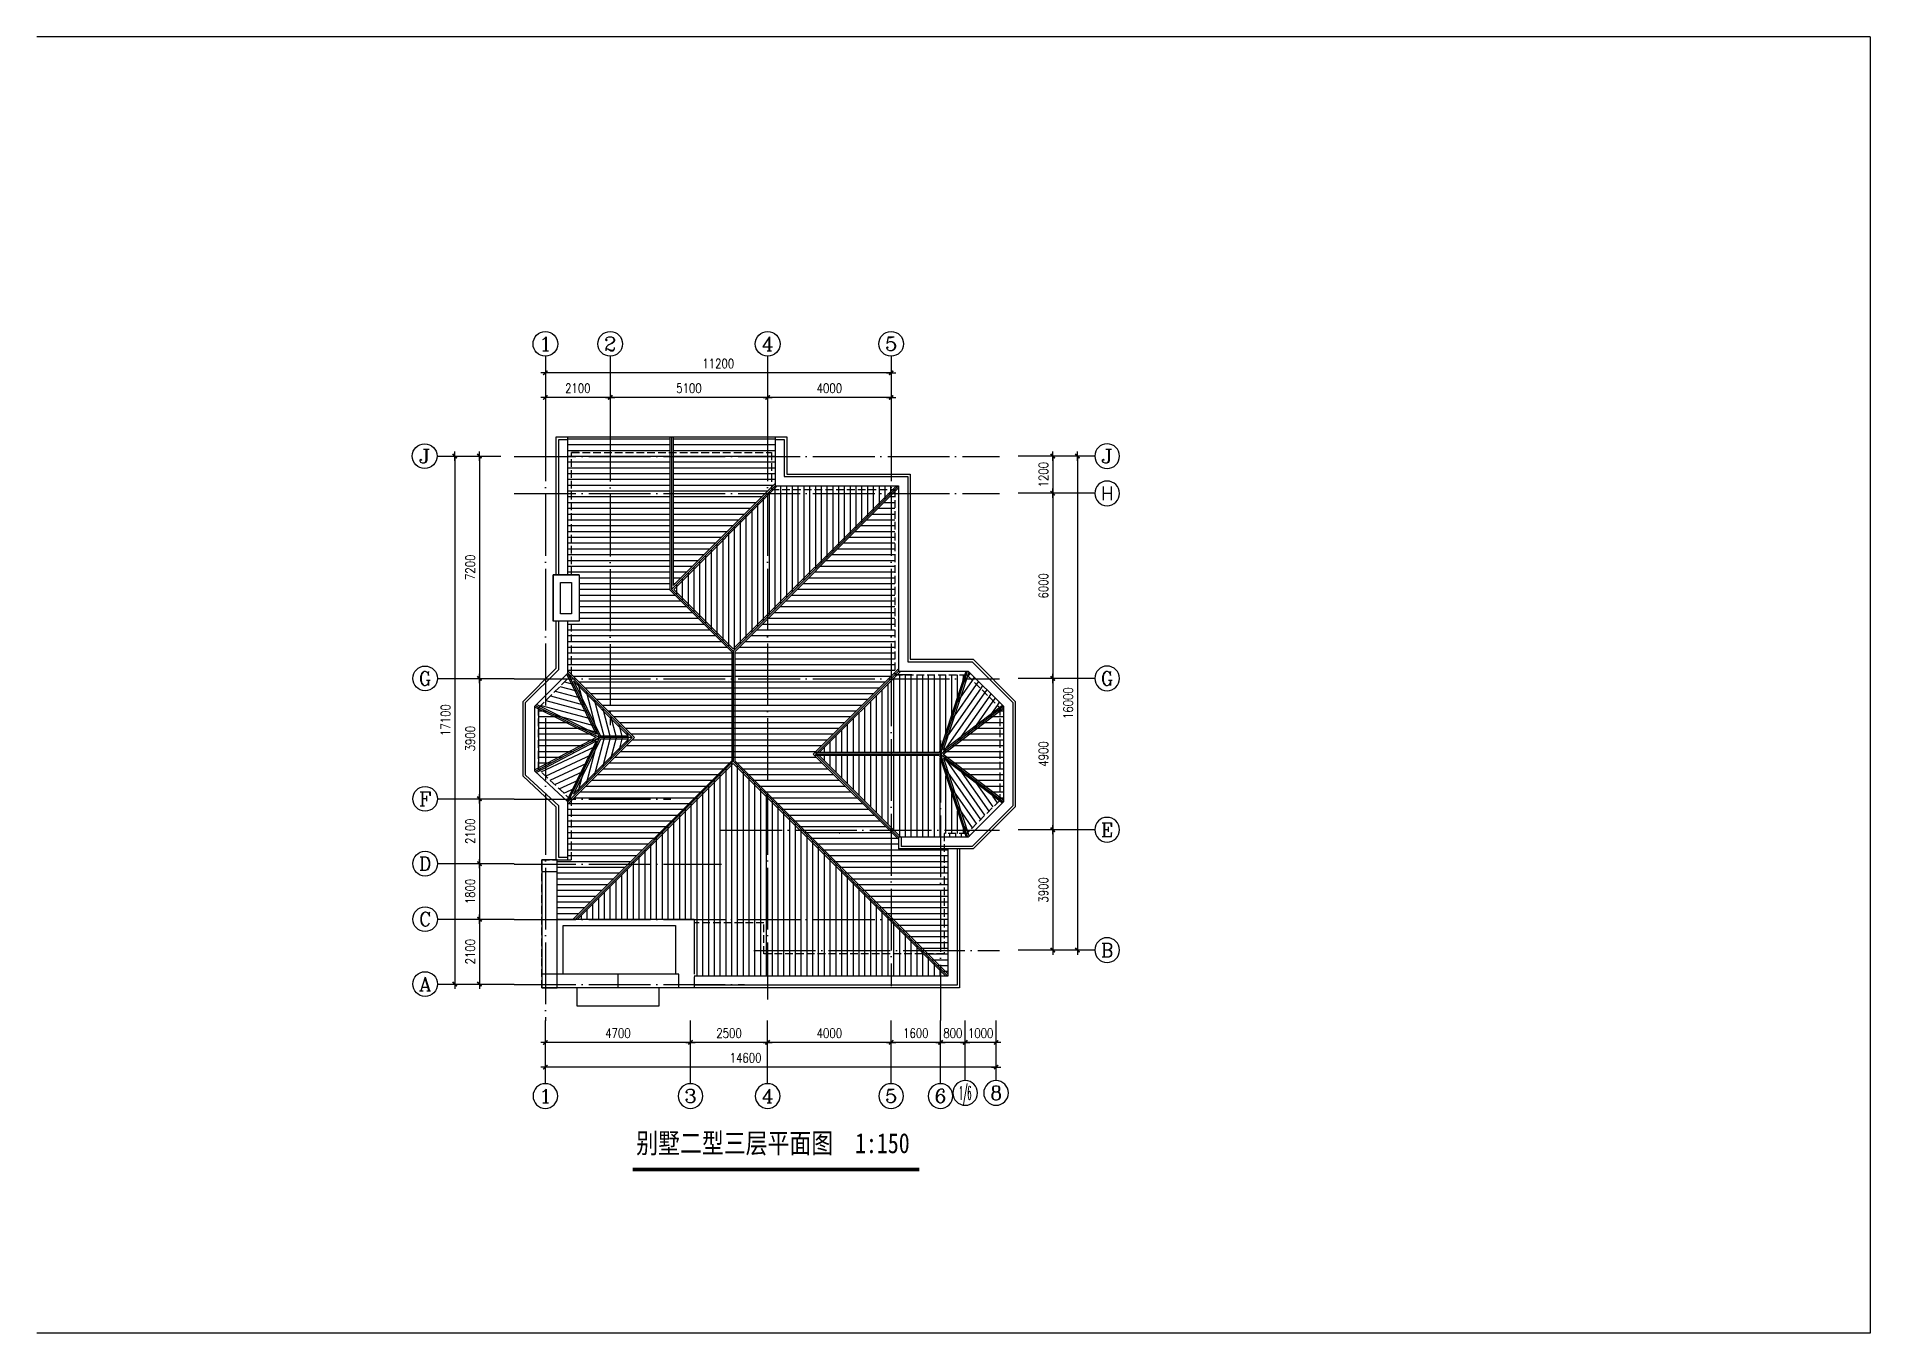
# Model space of a CAD drawing. Extents: x 68494 to 246694, y -171764 to -76879.
# Drawn here: x 187294 to 246694, y -149538 to -107538 of the extents above; entities that cross this region are included whole.
import ezdxf
from ezdxf.enums import TextEntityAlignment as Align

# ---------------------------------------------------------------- set-up
doc = ezdxf.new("R2010")
doc.units = 0
doc.header["$LTSCALE"] = 1000
doc.header["$MEASUREMENT"] = 0
doc.linetypes.add('DASH', pattern=[0.35, 0.25, -0.1])
doc.linetypes.add('DOTE', pattern=[2.42, 2, -0.2, 0.02, -0.2])
doc.layers.get('0').update_dxf_attribs({"linetype": 'CONTINUOUS'})
for name, color, linetype in [('AXIS', 3, 'CONTINUOUS'), ('AXIS_TEXT', 7, 'CONTINUOUS'), ('DOTE', 1, 'DOTE'), ('HATCH', 8, 'CONTINUOUS'), ('SHEET', 1, 'CONTINUOUS'), ('TEXT', 7, 'CONTINUOUS'), ('Tile', 8, 'CONTINUOUS'), ('WALL', 4, 'CONTINUOUS'), ('WINDOW', 51, 'CONTINUOUS'), ('细部标注', 3, 'CONTINUOUS')]:
    doc.layers.add(name, color=color, linetype=linetype)
doc.styles.add('COMPLEX', font='COMPLEX')
doc.styles.add('DIM_FONT', font='SIMPLEX', dxfattribs={"width": 0.8})
doc.styles.get("Standard").update_dxf_attribs({"font": ''})
doc.styles.get('Standard').set_extended_font_data('KaiTi_GB2312')
doc.dimstyles.new('AXIS', dxfattribs={"dimtxt": 300, "dimasz": 1, "dimexe": 250, "dimexo": 300, "dimgap": 150, "dimtad": 1, "dimdec": 0, "dimzin": 0, "dimdsep": 46, "dimtxsty": 'DIM_FONT', "dimblk": '_DIMX', "dimblk1": 'DIMBK1', "dimblk2": 'DIMBK1', "dimcen": 1, "dimse1": 1, "dimse2": 1, "dimclrt": 7, "dimadec": 0, "dimazin": 0, "dimtfac": 1, "dimtdec": 0, "dimtix": 1, "dimtmove": 2, "dimatfit": 3, "dimldrblk": '_DIMX', "dimfxl": 1, "dimtvp": 1.5, "dimtolj": 1, "dimtzin": 0, "dimarcsym": 0})
pattern_1 = [(90, (-7596.04, -1e-10), (-187.5, 3e-14), [])]
pattern_2 = [(55, (-6996.04, -1e-10), (-153.59101, 107.54558), [])]

msp = doc.modelspace()

# ---------------------------------------------------------------- texts
at = {"layer": 'TEXT', "width": 0.8}
msp.add_text('别墅二型三层平面图  1:150', height=650, dxfattribs=at).set_placement((206714.1, -143702.9))

# ---------------------------------------------------------------- blocks, each defined once
blk = doc.blocks.new('_DIMX')
blk.add_line((-150, 0), (150, 0))
at = {"const_width": 50}
blk.add_lwpolyline([(-70, -70), (70, 70)], dxfattribs=at)
blk = doc.blocks.new('*D218')
at = {"color": 0, "linetype": 'ByBlock', "transparency": 16777216}
blk.add_line((214972, -118425), (203774, -118425), dxfattribs=at)
for p, rotation in [((203773, -118425), 179.9999999999991), ((214973, -118425), 359.9999999999991)]:
    blk.add_blockref('_DIMX', p, dxfattribs=dict(at, rotation=rotation))
at = {"color": 7, "linetype": 'ByBlock', "transparency": 16777216, "insert": (209373, -118125), "char_height": 300, "attachment_point": 5, "style": 'DIM_FONT'}
blk.add_mtext('\\A1;11200', dxfattribs=at)
blk = doc.blocks.new('DIMBK1')
at = {"color": 0}
blk.add_line((-1, 0), (1, 0), dxfattribs=at)
blk.add_circle((0, 0), 0.25, dxfattribs=at)
blk = doc.blocks.new('*D217')
at = {"color": 0, "linetype": 'ByBlock', "transparency": 16777216}
blk.add_line((214972, -119224), (210974, -119224), dxfattribs=at)
at = {"color": 0, "linetype": 'ByBlock', "transparency": 16777216, "rotation": 180}
blk.add_blockref('_DIMX', (210973, -119224), dxfattribs=at)
at = {"color": 0, "linetype": 'ByBlock', "transparency": 16777216}
blk.add_blockref('_DIMX', (214973, -119224), dxfattribs=at)
at = {"color": 7, "linetype": 'ByBlock', "transparency": 16777216, "insert": (212973, -118924), "char_height": 300, "attachment_point": 5, "style": 'DIM_FONT'}
blk.add_mtext('\\A1;4000', dxfattribs=at)
blk = doc.blocks.new('*D216')
at = {"color": 0, "linetype": 'ByBlock', "transparency": 16777216}
blk.add_line((218372, -140914), (203774, -140914), dxfattribs=at)
at = {"color": 0, "linetype": 'ByBlock', "transparency": 16777216, "rotation": 180.0000000000004}
blk.add_blockref('_DIMX', (203773, -140914), dxfattribs=at)
at = {"color": 0, "linetype": 'ByBlock', "transparency": 16777216}
blk.add_blockref('_DIMX', (218373, -140914), dxfattribs=at)
at = {"color": 7, "linetype": 'ByBlock', "transparency": 16777216, "insert": (210258, -140614), "char_height": 300, "attachment_point": 5, "style": 'DIM_FONT'}
blk.add_mtext('\\A1;14600', dxfattribs=at)
blk = doc.blocks.new('*D215')
at = {"color": 0, "linetype": 'ByBlock', "transparency": 16777216}
blk.add_line((214972, -140115), (210974, -140115), dxfattribs=at)
at = {"color": 0, "linetype": 'ByBlock', "transparency": 16777216, "rotation": 180.0000000000007}
blk.add_blockref('_DIMX', (210973, -140115), dxfattribs=at)
at = {"color": 0, "linetype": 'ByBlock', "transparency": 16777216}
blk.add_blockref('_DIMX', (214973, -140115), dxfattribs=at)
at = {"color": 7, "linetype": 'ByBlock', "transparency": 16777216, "insert": (212973, -139815), "char_height": 300, "attachment_point": 5, "style": 'DIM_FONT'}
blk.add_mtext('\\A1;4000', dxfattribs=at)
blk = doc.blocks.new('*D214')
at = {"color": 0, "linetype": 'ByBlock', "transparency": 16777216}
blk.add_line((200838, -121126), (200838, -138224), dxfattribs=at)
for p, rotation in [((200838, -121125), 90), ((200838, -138225), 270)]:
    blk.add_blockref('_DIMX', p, dxfattribs=dict(at, rotation=rotation))
at = {"color": 7, "linetype": 'ByBlock', "transparency": 16777216, "insert": (200538, -129675), "char_height": 300, "attachment_point": 5, "rotation": 90, "style": 'DIM_FONT'}
blk.add_mtext('\\A1;17100', dxfattribs=at)
blk = doc.blocks.new('*D213')
at = {"color": 0, "linetype": 'ByBlock', "transparency": 16777216}
blk.add_line((208472, -140115), (203774, -140115), dxfattribs=at)
at = {"color": 0, "linetype": 'ByBlock', "transparency": 16777216, "rotation": 180}
blk.add_blockref('_DIMX', (203773, -140115), dxfattribs=at)
at = {"color": 0, "linetype": 'ByBlock', "transparency": 16777216}
blk.add_blockref('_DIMX', (208473, -140115), dxfattribs=at)
at = {"color": 7, "linetype": 'ByBlock', "transparency": 16777216, "insert": (206123, -139815), "char_height": 300, "attachment_point": 5, "style": 'DIM_FONT'}
blk.add_mtext('\\A1;4700', dxfattribs=at)
blk = doc.blocks.new('*D212')
at = {"color": 0, "linetype": 'ByBlock', "transparency": 16777216}
blk.add_line((210972, -140115), (208474, -140115), dxfattribs=at)
at = {"color": 0, "linetype": 'ByBlock', "transparency": 16777216, "rotation": 180}
blk.add_blockref('_DIMX', (208473, -140115), dxfattribs=at)
at = {"color": 0, "linetype": 'ByBlock', "transparency": 16777216}
blk.add_blockref('_DIMX', (210973, -140115), dxfattribs=at)
at = {"color": 7, "linetype": 'ByBlock', "transparency": 16777216, "insert": (209723, -139815), "char_height": 300, "attachment_point": 5, "style": 'DIM_FONT'}
blk.add_mtext('\\A1;2500', dxfattribs=at)
blk = doc.blocks.new('_AXISO')
blk.add_circle((0, 0), 0.5)
at = {"layer": 'AXIS_TEXT', "style": 'COMPLEX', "width": 1.041667}
blk.add_attdef('A', text='', height=0.56, dxfattribs=at).set_placement((-0.25, -0.28), (0.25, -0.28), align=Align.FIT)
blk = doc.blocks.new('*D211')
at = {"color": 0, "linetype": 'ByBlock', "transparency": 16777216}
blk.add_line((201638, -132226), (201638, -134324), dxfattribs=at)
for p, rotation in [((201638, -132225), 90), ((201638, -134325), 270)]:
    blk.add_blockref('_DIMX', p, dxfattribs=dict(at, rotation=rotation))
at = {"color": 7, "linetype": 'ByBlock', "transparency": 16777216, "insert": (201338, -133275), "char_height": 300, "attachment_point": 5, "rotation": 90, "style": 'DIM_FONT'}
blk.add_mtext('\\A1;2100', dxfattribs=at)
blk = doc.blocks.new('*D210')
at = {"color": 0, "linetype": 'ByBlock', "transparency": 16777216}
blk.add_line((201638, -136126), (201638, -138224), dxfattribs=at)
for p, rotation in [((201638, -136125), 90), ((201638, -138225), 270)]:
    blk.add_blockref('_DIMX', p, dxfattribs=dict(at, rotation=rotation))
at = {"color": 7, "linetype": 'ByBlock', "transparency": 16777216, "insert": (201338, -137175), "char_height": 300, "attachment_point": 5, "rotation": 90, "style": 'DIM_FONT'}
blk.add_mtext('\\A1;2100', dxfattribs=at)
blk = doc.blocks.new('*D209')
at = {"color": 0, "linetype": 'ByBlock', "transparency": 16777216}
blk.add_line((201638, -134326), (201638, -136124), dxfattribs=at)
for p, rotation in [((201638, -134325), 90), ((201638, -136125), 270)]:
    blk.add_blockref('_DIMX', p, dxfattribs=dict(at, rotation=rotation))
at = {"color": 7, "linetype": 'ByBlock', "transparency": 16777216, "insert": (201338, -135225), "char_height": 300, "attachment_point": 5, "rotation": 90, "style": 'DIM_FONT'}
blk.add_mtext('\\A1;1800', dxfattribs=at)
blk = doc.blocks.new('*D208')
at = {"color": 0, "linetype": 'ByBlock', "transparency": 16777216}
blk.add_line((201638, -128326), (201638, -132224), dxfattribs=at)
for p, rotation in [((201638, -128325), 90), ((201638, -132225), 270)]:
    blk.add_blockref('_DIMX', p, dxfattribs=dict(at, rotation=rotation))
at = {"color": 7, "linetype": 'ByBlock', "transparency": 16777216, "insert": (201338, -130275), "char_height": 300, "attachment_point": 5, "rotation": 90, "style": 'DIM_FONT'}
blk.add_mtext('\\A1;3900', dxfattribs=at)
blk = doc.blocks.new('*D207')
at = {"color": 0, "linetype": 'ByBlock', "transparency": 16777216}
blk.add_line((205872, -119224), (203774, -119224), dxfattribs=at)
at = {"color": 0, "linetype": 'ByBlock', "transparency": 16777216, "rotation": 180}
blk.add_blockref('_DIMX', (203773, -119224), dxfattribs=at)
at = {"color": 0, "linetype": 'ByBlock', "transparency": 16777216}
blk.add_blockref('_DIMX', (205873, -119224), dxfattribs=at)
at = {"color": 7, "linetype": 'ByBlock', "transparency": 16777216, "insert": (204823, -118924), "char_height": 300, "attachment_point": 5, "style": 'DIM_FONT'}
blk.add_mtext('\\A1;2100', dxfattribs=at)
blk = doc.blocks.new('*D206')
at = {"color": 0, "linetype": 'ByBlock', "transparency": 16777216}
blk.add_line((210972, -119224), (205874, -119224), dxfattribs=at)
at = {"color": 0, "linetype": 'ByBlock', "transparency": 16777216, "rotation": 180}
blk.add_blockref('_DIMX', (205873, -119224), dxfattribs=at)
at = {"color": 0, "linetype": 'ByBlock', "transparency": 16777216}
blk.add_blockref('_DIMX', (210973, -119224), dxfattribs=at)
at = {"color": 7, "linetype": 'ByBlock', "transparency": 16777216, "insert": (208423, -118924), "char_height": 300, "attachment_point": 5, "style": 'DIM_FONT'}
blk.add_mtext('\\A1;5100', dxfattribs=at)
blk = doc.blocks.new('*D205')
at = {"color": 0, "linetype": 'ByBlock', "transparency": 16777216}
blk.add_line((221008, -121126), (221008, -137124), dxfattribs=at)
for p, rotation in [((221008, -121125), 90), ((221008, -137125), 270)]:
    blk.add_blockref('_DIMX', p, dxfattribs=dict(at, rotation=rotation))
at = {"color": 7, "linetype": 'ByBlock', "transparency": 16777216, "insert": (220708, -129127), "char_height": 300, "attachment_point": 5, "rotation": 90, "style": 'DIM_FONT'}
blk.add_mtext('\\A1;16000', dxfattribs=at)
blk = doc.blocks.new('*D204')
at = {"color": 0, "linetype": 'ByBlock', "transparency": 16777216}
blk.add_line((216572, -140115), (214974, -140115), dxfattribs=at)
at = {"color": 0, "linetype": 'ByBlock', "transparency": 16777216, "rotation": 180.0000000000007}
blk.add_blockref('_DIMX', (214973, -140115), dxfattribs=at)
at = {"color": 0, "linetype": 'ByBlock', "transparency": 16777216}
blk.add_blockref('_DIMX', (216573, -140115), dxfattribs=at)
at = {"color": 7, "linetype": 'ByBlock', "transparency": 16777216, "insert": (215773, -139815), "char_height": 300, "attachment_point": 5, "style": 'DIM_FONT'}
blk.add_mtext('\\A1;1600', dxfattribs=at)
blk = doc.blocks.new('*D203')
at = {"color": 0, "linetype": 'ByBlock', "transparency": 16777216}
blk.add_line((220208, -133226), (220208, -137124), dxfattribs=at)
for p, rotation in [((220208, -133225), 90), ((220208, -137125), 270)]:
    blk.add_blockref('_DIMX', p, dxfattribs=dict(at, rotation=rotation))
at = {"color": 7, "linetype": 'ByBlock', "transparency": 16777216, "insert": (219908, -135175), "char_height": 300, "attachment_point": 5, "rotation": 90, "style": 'DIM_FONT'}
blk.add_mtext('\\A1;3900', dxfattribs=at)
blk = doc.blocks.new('*D202')
at = {"color": 0, "linetype": 'ByBlock', "transparency": 16777216}
blk.add_line((220208, -128326), (220208, -133224), dxfattribs=at)
for p, rotation in [((220208, -128325), 90), ((220208, -133225), 270)]:
    blk.add_blockref('_DIMX', p, dxfattribs=dict(at, rotation=rotation))
at = {"color": 7, "linetype": 'ByBlock', "transparency": 16777216, "insert": (219908, -130775), "char_height": 300, "attachment_point": 5, "rotation": 90, "style": 'DIM_FONT'}
blk.add_mtext('\\A1;4900', dxfattribs=at)
blk = doc.blocks.new('*D201')
at = {"color": 0, "linetype": 'ByBlock', "transparency": 16777216}
blk.add_line((201638, -121126), (201638, -128324), dxfattribs=at)
for p, rotation in [((201638, -121125), 90), ((201638, -128325), 270)]:
    blk.add_blockref('_DIMX', p, dxfattribs=dict(at, rotation=rotation))
at = {"color": 7, "linetype": 'ByBlock', "transparency": 16777216, "insert": (201338, -124725), "char_height": 300, "attachment_point": 5, "rotation": 90, "style": 'DIM_FONT'}
blk.add_mtext('\\A1;7200', dxfattribs=at)
blk = doc.blocks.new('*D200')
at = {"color": 0, "linetype": 'ByBlock', "transparency": 16777216}
blk.add_line((220208, -122326), (220208, -128324), dxfattribs=at)
for p, rotation in [((220208, -122325), 90), ((220208, -128325), 270)]:
    blk.add_blockref('_DIMX', p, dxfattribs=dict(at, rotation=rotation))
at = {"color": 7, "linetype": 'ByBlock', "transparency": 16777216, "insert": (219908, -125325), "char_height": 300, "attachment_point": 5, "rotation": 90, "style": 'DIM_FONT'}
blk.add_mtext('\\A1;6000', dxfattribs=at)
blk = doc.blocks.new('*D199')
at = {"color": 0, "linetype": 'ByBlock', "transparency": 16777216}
blk.add_line((220208, -121126), (220208, -122324), dxfattribs=at)
for p, rotation in [((220208, -121125), 90), ((220208, -122325), 270)]:
    blk.add_blockref('_DIMX', p, dxfattribs=dict(at, rotation=rotation))
at = {"color": 7, "linetype": 'ByBlock', "transparency": 16777216, "insert": (219908, -121725), "char_height": 300, "attachment_point": 5, "rotation": 90, "style": 'DIM_FONT'}
blk.add_mtext('\\A1;1200', dxfattribs=at)
blk = doc.blocks.new('*D198')
at = {"color": 0, "linetype": 'ByBlock', "transparency": 16777216}
for p, q in [((216572, -140115), (216571, -140115)), ((217373, -140115), (216573, -140115)), ((217374, -140115), (217375, -140115))]:
    blk.add_line(p, q, dxfattribs=at)
blk.add_blockref('_DIMX', (216573, -140115), dxfattribs=at)
at = {"color": 0, "linetype": 'ByBlock', "transparency": 16777216, "rotation": 180.0000000000007}
blk.add_blockref('_DIMX', (217373, -140115), dxfattribs=at)
at = {"color": 7, "linetype": 'ByBlock', "transparency": 16777216, "insert": (216973, -139815), "char_height": 300, "attachment_point": 5, "style": 'DIM_FONT'}
blk.add_mtext('\\A1;800', dxfattribs=at)
blk = doc.blocks.new('*D197')
at = {"color": 0, "linetype": 'ByBlock', "transparency": 16777216}
for p, q in [((217372, -140115), (217371, -140115)), ((218373, -140115), (217373, -140115)), ((218374, -140115), (218375, -140115))]:
    blk.add_line(p, q, dxfattribs=at)
blk.add_blockref('_DIMX', (217373, -140115), dxfattribs=at)
at = {"color": 0, "linetype": 'ByBlock', "transparency": 16777216, "rotation": 180.0000000000007}
blk.add_blockref('_DIMX', (218373, -140115), dxfattribs=at)
at = {"color": 7, "linetype": 'ByBlock', "transparency": 16777216, "insert": (217873, -139815), "char_height": 300, "attachment_point": 5, "style": 'DIM_FONT'}
blk.add_mtext('\\A1;1000', dxfattribs=at)

# ---------------------------------------------------------------- dimensions: what is measured, and where the dimension line sits
at = {"layer": 'AXIS'}
for p1, p2, distance, picture, middle in [((214973.2, -119937.2), (203773.2, -119937.2), -1511.7, '*D218', (209373.2, -118125.5)), ((202761.8, -121124.8), (202761.8, -138224.8), -1923.8, '*D214', (200538, -129674.8)), ((219084.6, -121124.8), (219084.6, -122324.8), 1123.8, '*D199', (219908.4, -121724.8))]:
    dim = msp.add_aligned_dim(p1=p1, p2=p2, distance=distance, dimstyle='AXIS', dxfattribs=at)
    dim.commit()
    dim.dimension.update_dxf_attribs({"geometry": picture, "text_midpoint": middle})
for base, p1, p2, picture, middle in [((203773.2, -119224.1), (205873.2, -119937.2), (203773.2, -119937.2), '*D207', (204823.2, -118924.1)), ((205873.2, -119224.1), (210973.2, -119937.2), (205873.2, -119937.2), '*D206', (208423.2, -118924.1)), ((210973.2, -119224.1), (214973.2, -119937.2), (210973.2, -119937.2), '*D217', (212973.2, -118924.1))]:
    dim = msp.add_linear_dim(base=base, p1=p1, p2=p2, dimstyle='AXIS', dxfattribs=at)
    dim.commit()
    dim.dimension.update_dxf_attribs({"geometry": picture, "text_midpoint": middle})
for base, p1, p2, angle, picture, middle in [((201638, -128324.8), (202329.5, -121124.8), (202344.1, -128324.8), 90, '*D201', (201338, -124724.8)), ((220208.4, -128324.8), (219084.6, -122324.8), (219084.6, -128324.8), 270, '*D200', (219908.4, -125324.8)), ((201638, -132224.8), (202761.8, -128324.8), (202761.8, -132224.8), 90, '*D208', (201338, -130274.8)), ((220208.4, -133224.8), (219084.6, -128324.8), (219084.6, -133224.8), 270, '*D202', (219908.4, -130774.8)), ((201638, -134324.8), (202761.8, -132224.8), (202761.8, -134324.8), 90, '*D211', (201338, -133274.8)), ((220208.4, -137124.8), (219084.6, -133224.8), (219084.6, -137124.8), 270, '*D203', (219908.4, -135174.8)), ((201638, -136124.8), (202761.8, -134324.8), (202761.8, -136124.8), 90, '*D209', (201338, -135224.8)), ((201638, -138224.8), (202761.8, -136124.8), (202761.8, -138224.8), 90, '*D210', (201338, -137174.8)), ((203773.2, -140115.4), (208473.2, -139416.1), (203773.2, -139402.3), 180, '*D213', (206123.2, -139815.4)), ((208473.2, -140115.4), (210973.2, -139402.3), (208473.2, -139402.3), 180, '*D212', (209723.2, -139815.4)), ((210973.2, -140115.4), (214973.2, -139402.3), (210973.2, -139402.3), 180, '*D215', (212973.2, -139815.4)), ((214973.2, -140115.4), (216573.2, -139402.3), (214973.2, -139402.3), 180, '*D204', (215773.2, -139815.4)), ((216573.2, -140115.4), (217373.2, -139402.3), (216573.2, -139402.3), 180, '*D198', (216973.2, -139815.4)), ((217373.2, -140115.4), (218373.2, -139402.3), (217373.2, -139402.3), 180, '*D197', (217873.2, -139815.4))]:
    dim = msp.add_linear_dim(base=base, p1=p1, p2=p2, angle=angle, dimstyle='AXIS', dxfattribs=at)
    dim.commit()
    dim.dimension.update_dxf_attribs({"geometry": picture, "text_midpoint": middle})
for base, p1, p2, angle, picture, middle in [((221008.4, -137124.8), (219084.6, -121124.8), (219084.6, -137124.8), 270, '*D205', (220708.4, -129127.4)), ((203773.2, -140914), (218373.2, -139402.3), (203773.2, -139402.3), 180, '*D216', (210257.6, -140614))]:
    dim = msp.add_linear_dim(base=base, p1=p1, p2=p2, angle=angle, dimstyle='AXIS', dxfattribs=at)
    dim.commit()
    dim.dimension.update_dxf_attribs({"geometry": picture, "text_midpoint": middle, "dimtype": 161})

# ---------------------------------------------------------------- hatches: boundary and pattern name
at = {"layer": 'HATCH'}
h = msp.add_hatch(dxfattribs=at)
h.set_pattern_fill('ANSI31', color=256, scale=1500, angle=135, style=0)
h.paths.add_polyline_path([(206659.8, -130240.9), (204623.4, -132277.4), (204623.4, -134204.8), (204153.2, -134204.8), (204153.2, -136125), (204672.4, -136125), (209808.2, -130989.2), (209808.2, -127460.4), (207808.2, -125460.5), (207808.2, -121004.8), (204623.4, -121004.8), (204623.4, -124974.4), (204863.4, -124974.4), (204863.4, -126474.8), (204623.4, -126474.8), (204623.4, -128204.4)])
h.paths.add_polyline_path([(207908.2, -125319.1), (211093.1, -122134.2), (211093.1, -121004.8), (207908.2, -121004.8)])
h.paths.add_polyline_path([(211093.1, -121004.8), (211093.1, -122134.2), (211213.1, -122014.2), (211213.1, -120504.8), (207908.2, -120504.8), (207908.2, -121004.8)])
h.paths.add_polyline_path([(204503.4, -120504.8), (204503.4, -124974.4), (204623.4, -124974.4), (204623.4, -121004.8), (207808.2, -121004.8), (207808.2, -120504.8)])
h = msp.add_hatch(dxfattribs=at)
h.set_pattern_fill('ANSI31', color=256, scale=1500, angle=45, style=0)
h.set_pattern_definition(pattern_1)
h.paths.add_polyline_path([(215093.1, -122204.8), (215093.1, -122204.3), (211093.7, -122204.3), (207858.2, -125439.8), (209858.2, -127439.7)])
h = msp.add_hatch(dxfattribs=at)
h.set_pattern_fill('ANSI31', color=256, scale=1500, angle=135, style=0)
h.paths.add_polyline_path([(214973.2, -122395.4), (210973.2, -126395.4), (210973.2, -128338.6), (214888.4, -128338.6), (214973.2, -128253.8), (214973.2, -127875)])
h.paths.add_polyline_path([(210973.2, -132125), (212086.8, -133238.6), (214916, -133238.6), (212452.2, -130774.8), (214888.4, -128338.6), (210973.2, -128338.6)])
h.paths.add_polyline_path([(209908.2, -128338.6), (210973.2, -128338.6), (210973.2, -126395.4), (209908.2, -127460.4)])
h.paths.add_polyline_path([(209858.2, -128338.6), (209858.2, -131009.9), (210973.2, -132125), (210973.2, -128338.6)])
h.paths.add_polyline_path([(212086.8, -133238.6), (214973.2, -136125), (214973.2, -133295.8), (214916, -133238.6)])
h.paths.add_polyline_path([(214973.2, -136125), (215986.8, -137138.6), (216573.2, -137138.6), (216573.2, -133844.8), (215213.1, -133844.8), (215213.1, -133535.7), (214973.2, -133295.8)])
h.paths.add_polyline_path([(215093.1, -122338.6), (215030, -122338.6), (214973.2, -122395.4), (214973.2, -128253.8), (215093.1, -128134)])
h = msp.add_hatch(dxfattribs=at)
h.set_pattern_fill('ANSI31', color=256, scale=1500, angle=45, style=0)
h.set_pattern_definition(pattern_1)
h.paths.add_polyline_path([(211213.7, -122084.3), (211093.7, -122204.3), (215093.5, -122204.3), (215213.1, -122084.8), (215213.1, -122084.3)])
h = msp.add_hatch(dxfattribs=at)
h.set_pattern_fill('ANSI31', color=256, scale=1500, angle=135, style=0)
h.set_pattern_definition([(180, (-7596.04, -1e-10), (-3e-14, -187.5), [])])
h.paths.add_polyline_path([(204503.4, -128155.1), (204588.2, -128240), (204623.4, -128204.8), (204623.4, -126474.8), (204503.4, -126474.8)])
h.paths.add_polyline_path([(204623.4, -132274.5), (204588.3, -132241.7), (204503.4, -132326.6), (204503.4, -134204.8), (204623.4, -134204.8)])
h = msp.add_hatch(dxfattribs=at)
h.set_pattern_fill('ANSI31', color=256, scale=1500, angle=300, style=0)
h.set_pattern_definition([(345, (-7596.04, -1e-10), (48.52857, 181.11109), [])])
h.paths.add_polyline_path([(204559.2, -128269), (203561.4, -129266.7), (205526.6, -130240.9)])
h = msp.add_hatch(dxfattribs=at)
h.set_pattern_fill('ANSI31', color=256, scale=1500, angle=60, style=0)
h.set_pattern_definition([(105, (-7596.04, -1e-10), (-181.11109, -48.52857), [])])
h.paths.add_polyline_path([(204588.2, -128240), (204559.2, -128269), (205526.6, -130240.9), (206589.1, -130240.9)])
h = msp.add_hatch(dxfattribs=at)
h.set_pattern_fill('ANSI31', color=256, scale=1500, angle=45, style=0)
h.paths.add_polyline_path([(215573.2, -128338.6), (215573.2, -128920.3), (215573.2, -130724.8), (216536.9, -130724.8), (217316, -128338.6)])
h.paths.add_polyline_path([(215573.2, -128920.3), (215573.2, -128338.6), (215029.8, -128338.6), (212643.6, -130724.8), (215573.2, -130724.8)])
h.paths.add_polyline_path([(215163.6, -128204.8), (215029.8, -128338.6), (215573.2, -128338.6), (215573.2, -128204.8)])
h.paths.add_polyline_path([(215573.2, -128204.8), (215573.2, -128338.6), (217316, -128338.6), (217359.6, -128204.8)])
h = msp.add_hatch(dxfattribs=at)
h.set_pattern_fill('ANSI31', color=256, scale=1500, angle=10, style=0)
h.set_pattern_definition(pattern_2)
h.paths.add_polyline_path([(218493.2, -129316.6), (218493.2, -129275.1), (217422.9, -128204.8), (217412.2, -128204.8), (216573.2, -130774.8)])
h = msp.add_hatch(dxfattribs=at)
h.set_pattern_fill('ANSI31', color=256, scale=1500, angle=10, style=0)
h.set_pattern_definition(pattern_2)
h.paths.add_polyline_path([(218493.2, -129275.1), (218493.2, -129316.6), (218613.2, -129225.4), (217472.6, -128084.8), (217451.4, -128084.8), (217412.2, -128204.8), (217422.9, -128204.8)])
h = msp.add_hatch(dxfattribs=at)
h.set_pattern_fill('ANSI31', color=256, scale=1500, angle=315, style=0)
h.set_pattern_definition([(0, (-7596.04, -1e-10), (6e-14, 187.5), [])])
h.paths.add_polyline_path([(203561.4, -129266.7), (203553.1, -129275.1), (203553.1, -131274.5), (203559.3, -131280.3), (205526.6, -130240.9)])
h = msp.add_hatch(dxfattribs=at)
h.set_pattern_fill('ANSI31', color=256, scale=1500, angle=315, style=0)
h.set_pattern_definition([(0, (-6996.04, -1e-10), (6e-14, 187.5), [])])
h.paths.add_polyline_path([(218493.2, -129316.6), (216573.2, -130774.8), (218493.2, -132233.1)])
h.paths.add_polyline_path([(218493.2, -132233.1), (218613.2, -132324.2), (218613.2, -129225.4), (218493.2, -129316.6)])
h = msp.add_hatch(dxfattribs=at)
h.set_pattern_fill('ANSI31', color=256, scale=1500, angle=340, style=0)
h.set_pattern_definition([(25, (-7596.04, -1e-10), (-79.24092, 169.93271), [])])
h.paths.add_polyline_path([(203559.3, -131280.3), (204558.6, -132214), (205526.6, -130240.9)])
h = msp.add_hatch(dxfattribs=at)
h.set_pattern_fill('ANSI31', color=256, scale=1500, angle=60, style=0)
h.set_pattern_definition([(255, (-7596.04, -260481.78), (-181.11109, 48.52857), [])])
h.paths.add_polyline_path([(204588.2, -132241.8), (204559.2, -132212.8), (205526.6, -130240.9), (206589.1, -130240.9)])
h = msp.add_hatch(dxfattribs=at)
h.set_pattern_fill('ANSI31', color=256, scale=1500, angle=45, style=0)
h.paths.add_polyline_path([(210973.2, -132125), (209858.2, -131009.9), (206529.5, -134338.6), (206600.2, -134338.6), (204813.8, -136125), (208593.1, -136125), (208593.1, -136138.6), (210973.2, -136138.6)])
h.paths.add_polyline_path([(210973.2, -132125), (210973.2, -133238.6), (212086.8, -133238.6)])
h.paths.add_polyline_path([(212086.8, -133238.6), (210973.2, -133238.6), (210973.2, -136138.6), (214973.2, -136138.6), (214973.2, -136125)])
h.paths.add_polyline_path([(214973.2, -136138.6), (210973.2, -136138.6), (210973.2, -137138.6), (214973.2, -137138.6)])
h.paths.add_polyline_path([(214986.8, -136138.6), (214973.2, -136138.6), (214973.2, -137138.6), (215986.8, -137138.6)])
h.paths.add_polyline_path([(216093.1, -137244.8), (214973.2, -137244.8), (214973.2, -137965), (216573.2, -137965), (216573.2, -137725)])
h.paths.add_polyline_path([(214973.2, -137244.8), (210973.2, -137244.8), (210973.2, -137965), (214973.2, -137965)])
h.paths.add_polyline_path([(210973.2, -137244.8), (210853.1, -137244.8), (210853.1, -136244.8), (208593.1, -136244.8), (208593.1, -137904.8), (208593.1, -137965), (210733.1, -137965), (210973.2, -137965)])
h.paths.add_polyline_path([(210973.2, -136138.6), (208593.1, -136138.6), (208593.1, -136244.8), (210853.1, -136244.8), (210853.1, -137138.6), (210973.2, -137138.6)])
h.paths.add_polyline_path([(215986.8, -137138.6), (214973.2, -137138.6), (214973.2, -137244.8), (216093.1, -137244.8)])
h.paths.add_polyline_path([(214973.2, -137138.6), (210973.2, -137138.6), (210973.2, -137244.8), (214973.2, -137244.8)])
h.paths.add_polyline_path([(210973.2, -137138.6), (210853.1, -137138.6), (210853.1, -137244.8), (210973.2, -137244.8)])
h = msp.add_hatch(dxfattribs=at)
h.set_pattern_fill('ANSI31', color=256, scale=1500, angle=45, style=0)
h.paths.add_polyline_path([(216536.9, -130824.8), (215573.2, -130824.8), (215573.2, -133238.6), (217325, -133238.6)])
h.paths.add_polyline_path([(215573.2, -133238.6), (215573.2, -133464.8), (216693.2, -133464.8), (216693.2, -133344.8), (217359.6, -133344.8), (217325, -133238.6)])
h.paths.add_polyline_path([(215573.2, -130824.8), (212643.6, -130824.8), (215057.4, -133238.6), (215573.2, -133238.6)])
h.paths.add_polyline_path([(215057.4, -133238.6), (215283.6, -133464.8), (215573.2, -133464.8), (215573.2, -133238.6)])
h = msp.add_hatch(dxfattribs=at)
h.set_pattern_fill('ANSI31', color=256, scale=1500, angle=10, style=0)
h.set_pattern_definition([(305, (-6996.04, -261549.67), (-153.59101, -107.54558), [])])
h.paths.add_polyline_path([(218467.2, -132300.5), (217422.9, -133344.8), (217412.2, -133344.8), (216573.2, -130774.8)])
h = msp.add_hatch(dxfattribs=at)
h.set_pattern_fill('ANSI31', color=256, scale=1500, angle=45, style=0)
h.set_pattern_definition([(90, (-6996.04, -1e-10), (-187.5, 3e-14), [])])
h.paths.add_polyline_path([(217451.4, -133464.8), (217412.2, -133344.8), (216693.2, -133344.8), (216693.2, -133464.8), (216813.2, -133464.8)])
h = msp.add_hatch(dxfattribs=at)
h.set_pattern_fill('ANSI31', color=256, scale=1500, angle=135, style=0)
h.paths.add_polyline_path([(216573.2, -137138.6), (216693.2, -137138.6), (216693.2, -133844.8), (216573.2, -133844.8)])
h.paths.add_polyline_path([(216813.2, -133844.8), (216693.2, -133844.8), (216693.2, -137138.6), (216813.2, -137138.6)])
h.paths.add_polyline_path([(216813.2, -137138.6), (216693.2, -137138.6), (216693.2, -137244.8), (216573.2, -137244.8), (216573.2, -137725), (216813.2, -137965)])
h.paths.add_polyline_path([(216573.2, -137244.8), (216093.1, -137244.8), (216573.2, -137725)])

# ---------------------------------------------------------------- linework, layer by layer
at = {"layer": 'AXIS'}
for p, q in [((203773.2, -117888.1), (203773.2, -119937.2)), ((205873.2, -117888.1), (205873.2, -119937.2)), ((210973.2, -117888.1), (210973.2, -119937.2)), ((214973.2, -117888.1), (214973.2, -119937.2)), ((200261.9, -121124.8), (202329.5, -121124.8)), ((221570, -121124.8), (219084.6, -121124.8)), ((221570, -122324.8), (219084.6, -122324.8)), ((221570, -122324.8), (219313.5, -122324.8)), ((200276.4, -128324.8), (202761.8, -128324.8)), ((221570, -128324.8), (219084.6, -128324.8)), ((200276.4, -132224.8), (202761.8, -132224.8)), ((221570, -133224.8), (219084.6, -133224.8)), ((200276.4, -134324.8), (202761.8, -134324.8)), ((200276.4, -136124.8), (202761.8, -136124.8)), ((221570, -137124.8), (219084.6, -137124.8)), ((200276.4, -138224.8), (202761.8, -138224.8)), ((203773.2, -141451.3), (203773.2, -139402.3)), ((208473.2, -141451.3), (208473.2, -139402.3)), ((210973.2, -141451.3), (210973.2, -139402.3)), ((214973.2, -141451.3), (214973.2, -139402.3)), ((216573.2, -141451.3), (216573.2, -139402.3)), ((217373.2, -141351.1), (217373.2, -139402.3)), ((218373.2, -141351.1), (218373.2, -139402.3))]:
    msp.add_line(p, q, dxfattribs=at)
at = {"layer": 'DOTE'}
for p, q in [((203773.2, -119937.2), (203773.2, -139416.1)), ((205873.2, -119950.9), (205873.2, -129838)), ((210973.2, -119937.2), (210973.2, -138720.7)), ((214973.2, -119937.2), (214973.2, -128998.5)), ((202761.8, -121138.6), (218484.6, -121138.6)), ((202761.8, -122338.6), (218484.6, -122338.6)), ((214973.2, -127875), (214973.2, -138291.4)), ((202761.8, -128338.6), (218484.6, -128338.6)), ((216573.2, -130340.9), (216573.2, -139402.3)), ((202761.8, -132238.6), (207833.6, -132238.6)), ((209441.6, -133238.6), (218484.6, -133238.6)), ((202761.8, -134338.6), (209473.2, -134338.6)), ((202761.8, -136138.6), (215093.1, -136138.6)), ((210523.6, -137138.6), (218484.6, -137138.6)), ((202761.8, -138238.6), (210224.2, -138238.6))]:
    msp.add_line(p, q, dxfattribs=at)
at = {"layer": 'HATCH', "color": 2}
for p, q in [((207808.2, -120504.8), (207808.2, -125460.5)), ((207858.2, -120504.8), (207858.2, -125439.8)), ((207908.2, -120504.8), (207908.2, -125319.1)), ((207858.2, -125439.8), (211213.7, -122084.3)), ((207908.2, -125319.1), (211213.1, -122014.2)), ((207929, -125439.8), (211284.4, -122084.3)), ((209858.2, -127369), (215142.8, -122084.3)), ((209858.2, -127439.7), (215213.1, -122084.8)), ((209908.2, -127460.4), (215213.1, -122155.5)), ((204023.4, -124974.4), (204023.4, -126474.8)), ((204863.4, -124974.4), (204023.4, -124974.4)), ((204863.4, -124974.4), (204863.4, -126474.8)), ((209808.2, -127460.4), (207808.2, -125460.5)), ((209858.2, -127439.7), (207858.2, -125439.8)), ((209858.2, -127439.7), (207858.2, -125439.8)), ((209858.2, -127369), (207929, -125439.8)), ((204863.4, -126474.8), (204023.4, -126474.8)), ((209808.2, -127460.4), (209808.2, -130989.2)), ((209858.2, -127439.7), (209858.2, -131009.9)), ((209908.2, -127460.4), (209908.2, -130989.2)), ((204466, -128192.5), (205416.9, -130130.7)), ((206659.8, -130240.9), (204503.4, -128084.4)), ((204503.4, -128155.1), (205526.6, -130240.9)), ((206589.1, -130240.9), (204503.4, -128155.1)), ((212452.2, -130774.8), (215213.1, -128014)), ((212522.9, -130774.8), (215213.1, -128084.7)), ((212643.6, -130724.8), (215283.6, -128084.8)), ((216536.9, -130724.8), (217398.8, -128084.8)), ((216573.2, -130774.8), (217451.4, -128084.8)), ((216670.4, -130638.2), (217496.3, -128108.5)), ((206468.4, -130190.9), (204680.8, -128403.3)), ((204680.8, -128403.3), (205557.8, -130190.9)), ((205416.9, -130242.3), (203433.1, -129258.9)), ((205526.6, -130240.9), (203448, -129210.5)), ((205526.6, -130240.9), (203448, -129210.5)), ((205416.9, -130130.7), (203485.3, -129173.2)), ((216573.2, -130774.8), (218613.2, -129225.4)), ((216655.9, -130774.8), (218613.2, -129288.2)), ((216670.4, -130638.2), (218577.5, -129189.7)), ((205416.9, -130242.3), (203433.1, -131290.5)), ((205526.6, -130240.9), (203447, -131339.7)), ((205414, -130356.9), (203485.7, -131375.8)), ((205414, -130356.9), (204465.2, -132291)), ((205526.6, -130240.9), (204503.4, -132326.6)), ((206589.1, -130240.9), (204503.4, -132326.6)), ((206659.8, -130240.9), (204503.4, -132397.4)), ((206468.4, -130290.9), (204680.8, -132078.5)), ((205557.8, -130290.9), (204680.8, -132078.5)), ((206589.1, -130240.9), (205526.6, -130240.9)), ((206468.4, -130190.9), (205557.8, -130190.9)), ((206468.4, -130290.9), (205557.8, -130290.9)), ((209808.2, -130989.2), (204672.4, -136125)), ((209858.2, -131009.9), (204743.1, -136125)), ((209858.2, -131080.7), (204813.8, -136125)), ((209858.2, -131009.9), (216813.2, -137965)), ((209858.2, -131080.7), (216742.5, -137965)), ((209908.2, -130989.2), (216813.2, -137894.3)), ((212452.2, -130774.8), (215213.1, -133535.7)), ((216536.9, -130724.8), (212502.2, -130724.8)), ((216536.9, -130824.8), (212502.2, -130824.8)), ((212522.9, -130774.8), (215212.9, -133464.8)), ((216573.2, -130774.8), (212522.9, -130774.8)), ((212643.6, -130824.8), (215283.6, -133464.8)), ((216536.9, -130824.8), (217398.8, -133464.8)), ((216573.2, -130774.8), (217451.4, -133464.8)), ((216573.2, -130774.8), (218613.2, -132324.2)), ((216655.9, -130774.8), (218613.2, -132261.5)), ((216670.4, -130911.4), (218577.5, -132359.9)), ((216670.4, -130911.4), (217496.3, -133441.2)), ((216813.2, -133464.8), (215212.9, -133464.8)), ((215213.1, -133464.8), (215213.1, -133844.8)), ((215293.1, -133464.8), (215293.1, -133764.8)), ((204153.2, -138344.8), (204153.2, -134204.8)), ((217193.2, -133844.8), (215213.1, -133844.8)), ((217193.2, -133764.8), (215293.1, -133764.8)), ((203653.2, -138344.8), (204153.2, -138344.8)), ((204153.2, -138344.8), (204153.2, -137904.8)), ((208093.1, -138344.8), (208093.1, -137904.8)), ((208593.1, -138344.8), (208093.1, -138344.8)), ((217193.2, -138345), (217193.2, -138345))]:
    msp.add_line(p, q, dxfattribs=at)
at = {"layer": 'HATCH'}
msp.add_line((204203.4, -134204.8), (204503.4, -134204.8), dxfattribs=at)
at = {"layer": 'HATCH', "color": 2}
for points in [[(204123.4, -124974.8), (204123.4, -120504.8), (211593.1, -120504.8), (211593.1, -121704.3), (215593.1, -121704.3), (215593.1, -127704.8), (217630, -127704.8), (218993.2, -129068), (218993.2, -132481.6), (217630, -133844.8), (217193.2, -133844.8), (217193.2, -138345), (208593.1, -138345), (208593.1, -138345)], [(204503.4, -124974.8), (204503.4, -120504.8), (211213.1, -120504.8), (211213.1, -122084.3), (215213.1, -122084.3), (215213.1, -128084.8), (217472.6, -128084.8), (218613.2, -129225.4), (218613.2, -132324.2), (217472.6, -133464.8), (216813.2, -133464.8), (216813.2, -133464.8)], [(204203.4, -124974.8), (204203.4, -120584.8), (204503.4, -120584.8)], [(211213.1, -120584.8), (211513.1, -120584.8), (211513.1, -121784.3), (215513.1, -121784.3), (215513.1, -127784.8), (217596.9, -127784.8), (218913.2, -129101.2), (218913.2, -132448.5), (217596.9, -133764.8), (217113.2, -133764.8)], [(204123.4, -134204.8), (204123.4, -132491.7), (203053.1, -131491.7), (203053.1, -129068), (204123.4, -127997.7), (204123.4, -126474.8)], [(204503.4, -134124.8), (204203.4, -134124.8), (204203.4, -132456.9), (203133.1, -131456.9), (203133.1, -129101.2), (204203.4, -128030.9), (204203.4, -126474.8)], [(204503.4, -134204.8), (204503.4, -132326.6), (203433.1, -131326.6), (203433.1, -129225.4), (204503.4, -128155.1), (204503.4, -126474.8)], [(204153.2, -134204.8), (203653.2, -134204.8), (203653.2, -138344.8), (204153.2, -138344.8), (204153.2, -134204.8)], [(217113.2, -133844.8), (217113.2, -138265), (208593.1, -138265)], [(216813.2, -133844.8), (216813.2, -137965), (210733.1, -137965), (210733.1, -137965), (208593.1, -137965)], [(204153.2, -134584.8), (203653.2, -134584.8)], [(204153.2, -137904.8), (204153.2, -136125), (208593.1, -136125), (208593.1, -137904.8)], [(204353.2, -137904.8), (204353.2, -136325), (207993.1, -136325), (207993.1, -137904.8)], [(204153.2, -137904.8), (203653.2, -137904.8)], [(208593.1, -138104.8), (208593.1, -138344.8), (203653.2, -138344.8), (203653.2, -138104.8)], [(208093.1, -137904.8), (204153.2, -137904.8)], [(206123.1, -137904.8), (206123.1, -138344.8)]]:
    msp.add_lwpolyline(points, dxfattribs=at)
for points in [[(204023.4, -124974.4), (204863.4, -124974.4), (204863.4, -126474.8), (204023.4, -126474.8)], [(204263.4, -125214.4), (204623.4, -125214.4), (204623.4, -126234.8), (204263.4, -126234.8)]]:
    msp.add_lwpolyline(points, close=True, dxfattribs=at)
at = {"layer": 'SHEET', "color": 1}
for p, q in [((246693.5, -107538), (187293.5, -107538)), ((246693.5, -107538), (246693.5, -149538)), ((246693.5, -149538), (187293.5, -149538))]:
    msp.add_line(p, q, dxfattribs=at)
at = {"layer": 'Tile', "color": 3, "const_width": 120}
msp.add_lwpolyline([(206597.4, -144236.2), (215891, -144236.2)], dxfattribs=at)
at = {"layer": 'WALL'}
for p, q in [((204863.4, -121004.8), (204623.4, -121004.8)), ((215643.6, -128204.8), (215093.1, -128204.8)), ((203553.1, -129275.1), (203553.1, -131274.5)), ((203553.1, -129275.1), (203553.1, -131274.5)), ((213304.4, -133344.8), (213289.1, -133344.8))]:
    msp.add_line(p, q, dxfattribs=at)
at = {"layer": 'WALL', "color": 8, "linetype": 'DASH'}
msp.add_lwpolyline([(204623.4, -124974.8), (204623.4, -121004.8), (211093.1, -121004.8), (211093.1, -122204.3), (215093.1, -122204.3), (215093.1, -128204.8), (217422.9, -128204.8), (218493.2, -129275.1), (218493.2, -132274.5), (217422.9, -133344.8), (216693.2, -133344.8), (216693.2, -137244.8), (210853.1, -137244.8), (210853.1, -136244.8), (208593.1, -136244.8), (208593.1, -138344.8), (203653.2, -138344.8), (203653.2, -137344.8), (203653.2, -134344.8), (203653.2, -134204.8), (204623.4, -134204.8), (204623.4, -132274.5), (203553.1, -131274.5), (203553.1, -129275.1), (204623.4, -128204.8), (204623.4, -126474.8)], dxfattribs=at)
at = {"layer": 'WINDOW'}
for p, q in [((204803.1, -138944.8), (204803.1, -138344.8)), ((207443.1, -138344.8), (207443.1, -138944.8)), ((207443.1, -138944.8), (204803.1, -138944.8))]:
    msp.add_line(p, q, dxfattribs=at)
at = {"layer": '细部标注'}
msp.add_line((216813.2, -137965), (216813.2, -137965), dxfattribs=at)

# ---------------------------------------------------------------- block references
at = {"layer": 'AXIS'}
ref = msp.add_blockref('_AXISO', (203773.2, -117488.1), dxfattribs=dict(at, xscale=800, yscale=800, zscale=800))
ref.add_attrib('A', '1', dxfattribs={"layer": 'AXIS_TEXT', "height": 448, "style": 'COMPLEX', "width": 2.083333}).set_placement((203573.2, -117712.1), (203973.2, -117712.1), align=Align.FIT)
ref = msp.add_blockref('_AXISO', (205873.2, -117488.1), dxfattribs=dict(at, xscale=800, yscale=800, zscale=800))
ref.add_attrib('A', '2', dxfattribs={"layer": 'AXIS_TEXT', "height": 448, "style": 'COMPLEX', "width": 1.339286}).set_placement((205673.2, -117712.1), (206073.2, -117712.1), align=Align.FIT)
ref = msp.add_blockref('_AXISO', (210973.2, -117488.1), dxfattribs=dict(at, xscale=800, yscale=800, zscale=800))
ref.add_attrib('A', '4', dxfattribs={"layer": 'AXIS_TEXT', "height": 448, "style": 'COMPLEX', "width": 1.171875}).set_placement((210773.2, -117712.1), (211173.2, -117712.1), align=Align.FIT)
ref = msp.add_blockref('_AXISO', (214973.2, -117488.1), dxfattribs=dict(at, xscale=800, yscale=800, zscale=800))
ref.add_attrib('A', '5', dxfattribs={"layer": 'AXIS_TEXT', "height": 448, "style": 'COMPLEX', "width": 1.339286}).set_placement((214773.2, -117712.1), (215173.2, -117712.1), align=Align.FIT)
ref = msp.add_blockref('_AXISO', (199861.9, -121124.8), dxfattribs=dict(at, xscale=800, yscale=800, zscale=800))
ref.add_attrib('A', 'J', dxfattribs={"layer": 'AXIS_TEXT', "height": 448, "style": 'COMPLEX', "width": 1.704545}).set_placement((199661.9, -121348.8), (200061.9, -121348.8), align=Align.FIT)
ref = msp.add_blockref('_AXISO', (221970, -121124.8), dxfattribs=dict(at, xscale=-800, yscale=800, zscale=800))
ref.add_attrib('A', 'J', dxfattribs={"layer": 'AXIS_TEXT', "height": 448, "style": 'COMPLEX', "width": 1.704545}).set_placement((221770, -121348.8), (222170, -121348.8), align=Align.FIT)
ref = msp.add_blockref('_AXISO', (221970, -122331.3), dxfattribs=dict(at, xscale=-800, yscale=800, zscale=800))
ref.add_attrib('A', 'H', dxfattribs={"layer": 'AXIS_TEXT', "height": 448, "style": 'COMPLEX', "width": 0.9375}).set_placement((221770, -122555.3), (222170, -122555.3), align=Align.FIT)
at = {"layer": 'AXIS', "xscale": 800, "yscale": 800, "zscale": 800}
for p, values in [((199876.4, -128324.8), {'A': 'G'}), ((199876.4, -138224.8), {'A': 'A'})]:
    msp.add_blockref('_AXISO', p, dxfattribs=at).add_auto_attribs(values)
at = {"layer": 'AXIS'}
ref = msp.add_blockref('_AXISO', (221970, -128324.8), dxfattribs=dict(at, xscale=-800, yscale=800, zscale=800))
ref.add_attrib('A', 'G', dxfattribs={"layer": 'AXIS_TEXT', "height": 448, "style": 'COMPLEX', "width": 1.041667}).set_placement((221770, -128548.8), (222170, -128548.8), align=Align.FIT)
ref = msp.add_blockref('_AXISO', (199876.4, -132224.8), dxfattribs=dict(at, xscale=800, yscale=800, zscale=800))
ref.add_attrib('A', 'F', dxfattribs={"layer": 'AXIS_TEXT', "height": 448, "style": 'COMPLEX', "width": 1.171875}).set_placement((199676.4, -132448.8), (200076.4, -132448.8), align=Align.FIT)
ref = msp.add_blockref('_AXISO', (221970, -133224.8), dxfattribs=dict(at, xscale=-800, yscale=800, zscale=800))
ref.add_attrib('A', 'E', dxfattribs={"layer": 'AXIS_TEXT', "height": 448, "style": 'COMPLEX', "width": 1.171875}).set_placement((221770, -133448.8), (222170, -133448.8), align=Align.FIT)
ref = msp.add_blockref('_AXISO', (199876.4, -134324.8), dxfattribs=dict(at, xscale=800, yscale=800, zscale=800))
ref.add_attrib('A', 'D', dxfattribs={"layer": 'AXIS_TEXT', "height": 448, "style": 'COMPLEX', "width": 1.102941}).set_placement((199676.4, -134548.8), (200076.4, -134548.8), align=Align.FIT)
ref = msp.add_blockref('_AXISO', (199876.4, -136124.8), dxfattribs=dict(at, xscale=800, yscale=800, zscale=800))
ref.add_attrib('A', 'C', dxfattribs={"layer": 'AXIS_TEXT', "height": 448, "style": 'COMPLEX', "width": 1.25}).set_placement((199676.4, -136348.8), (200076.4, -136348.8), align=Align.FIT)
ref = msp.add_blockref('_AXISO', (221970, -137124.8), dxfattribs=dict(at, xscale=-800, yscale=800, zscale=800))
ref.add_attrib('A', 'B', dxfattribs={"layer": 'AXIS_TEXT', "height": 448, "style": 'COMPLEX', "width": 1.102941}).set_placement((221770, -137348.8), (222170, -137348.8), align=Align.FIT)
ref = msp.add_blockref('_AXISO', (217373.2, -141751.1), dxfattribs=dict(at, xscale=-800, yscale=800, zscale=800, rotation=180))
ref.add_attrib('A', '1/6', dxfattribs={"layer": 'AXIS_TEXT', "height": 448, "style": 'COMPLEX', "width": 0.367647}).set_placement((217173.2, -141975.1), (217573.2, -141975.1), align=Align.FIT)
ref = msp.add_blockref('_AXISO', (218373.2, -141751.1), dxfattribs=dict(at, xscale=-800, yscale=800, zscale=800, rotation=180))
ref.add_attrib('A', '8', dxfattribs={"layer": 'AXIS_TEXT', "height": 448, "style": 'COMPLEX', "width": 1.339286}).set_placement((218173.2, -141975.1), (218573.2, -141975.1), align=Align.FIT)
ref = msp.add_blockref('_AXISO', (203773.2, -141851.3), dxfattribs=dict(at, xscale=-800, yscale=800, zscale=800, rotation=180))
ref.add_attrib('A', '1', dxfattribs={"layer": 'AXIS_TEXT', "height": 448, "style": 'COMPLEX', "width": 2.083333}).set_placement((203573.2, -142075.3), (203973.2, -142075.3), align=Align.FIT)
ref = msp.add_blockref('_AXISO', (208473.2, -141851.3), dxfattribs=dict(at, xscale=-800, yscale=800, zscale=800, rotation=180))
ref.add_attrib('A', '3', dxfattribs={"layer": 'AXIS_TEXT', "height": 448, "style": 'COMPLEX', "width": 1.339286}).set_placement((208273.2, -142075.3), (208673.2, -142075.3), align=Align.FIT)
ref = msp.add_blockref('_AXISO', (210973.2, -141851.3), dxfattribs=dict(at, xscale=-800, yscale=800, zscale=800, rotation=180))
ref.add_attrib('A', '4', dxfattribs={"layer": 'AXIS_TEXT', "height": 448, "style": 'COMPLEX', "width": 1.171875}).set_placement((210773.2, -142075.3), (211173.2, -142075.3), align=Align.FIT)
ref = msp.add_blockref('_AXISO', (214973.2, -141851.3), dxfattribs=dict(at, xscale=-800, yscale=800, zscale=800, rotation=180))
ref.add_attrib('A', '5', dxfattribs={"layer": 'AXIS_TEXT', "height": 448, "style": 'COMPLEX', "width": 1.339286}).set_placement((214773.2, -142075.3), (215173.2, -142075.3), align=Align.FIT)
ref = msp.add_blockref('_AXISO', (216573.2, -141851.3), dxfattribs=dict(at, xscale=-800, yscale=800, zscale=800, rotation=180))
ref.add_attrib('A', '6', dxfattribs={"layer": 'AXIS_TEXT', "height": 448, "style": 'COMPLEX', "width": 1.339286}).set_placement((216373.2, -142075.3), (216773.2, -142075.3), align=Align.FIT)

msp.set_redraw_order([(e.dxf.handle, doc.entitydb.next_handle()) for e in msp.query("TEXT MTEXT ATTDEF DIMENSION ARC_DIMENSION")])  # texts and dimensions are drawn at this point

doc.saveas('drawing.dxf')
